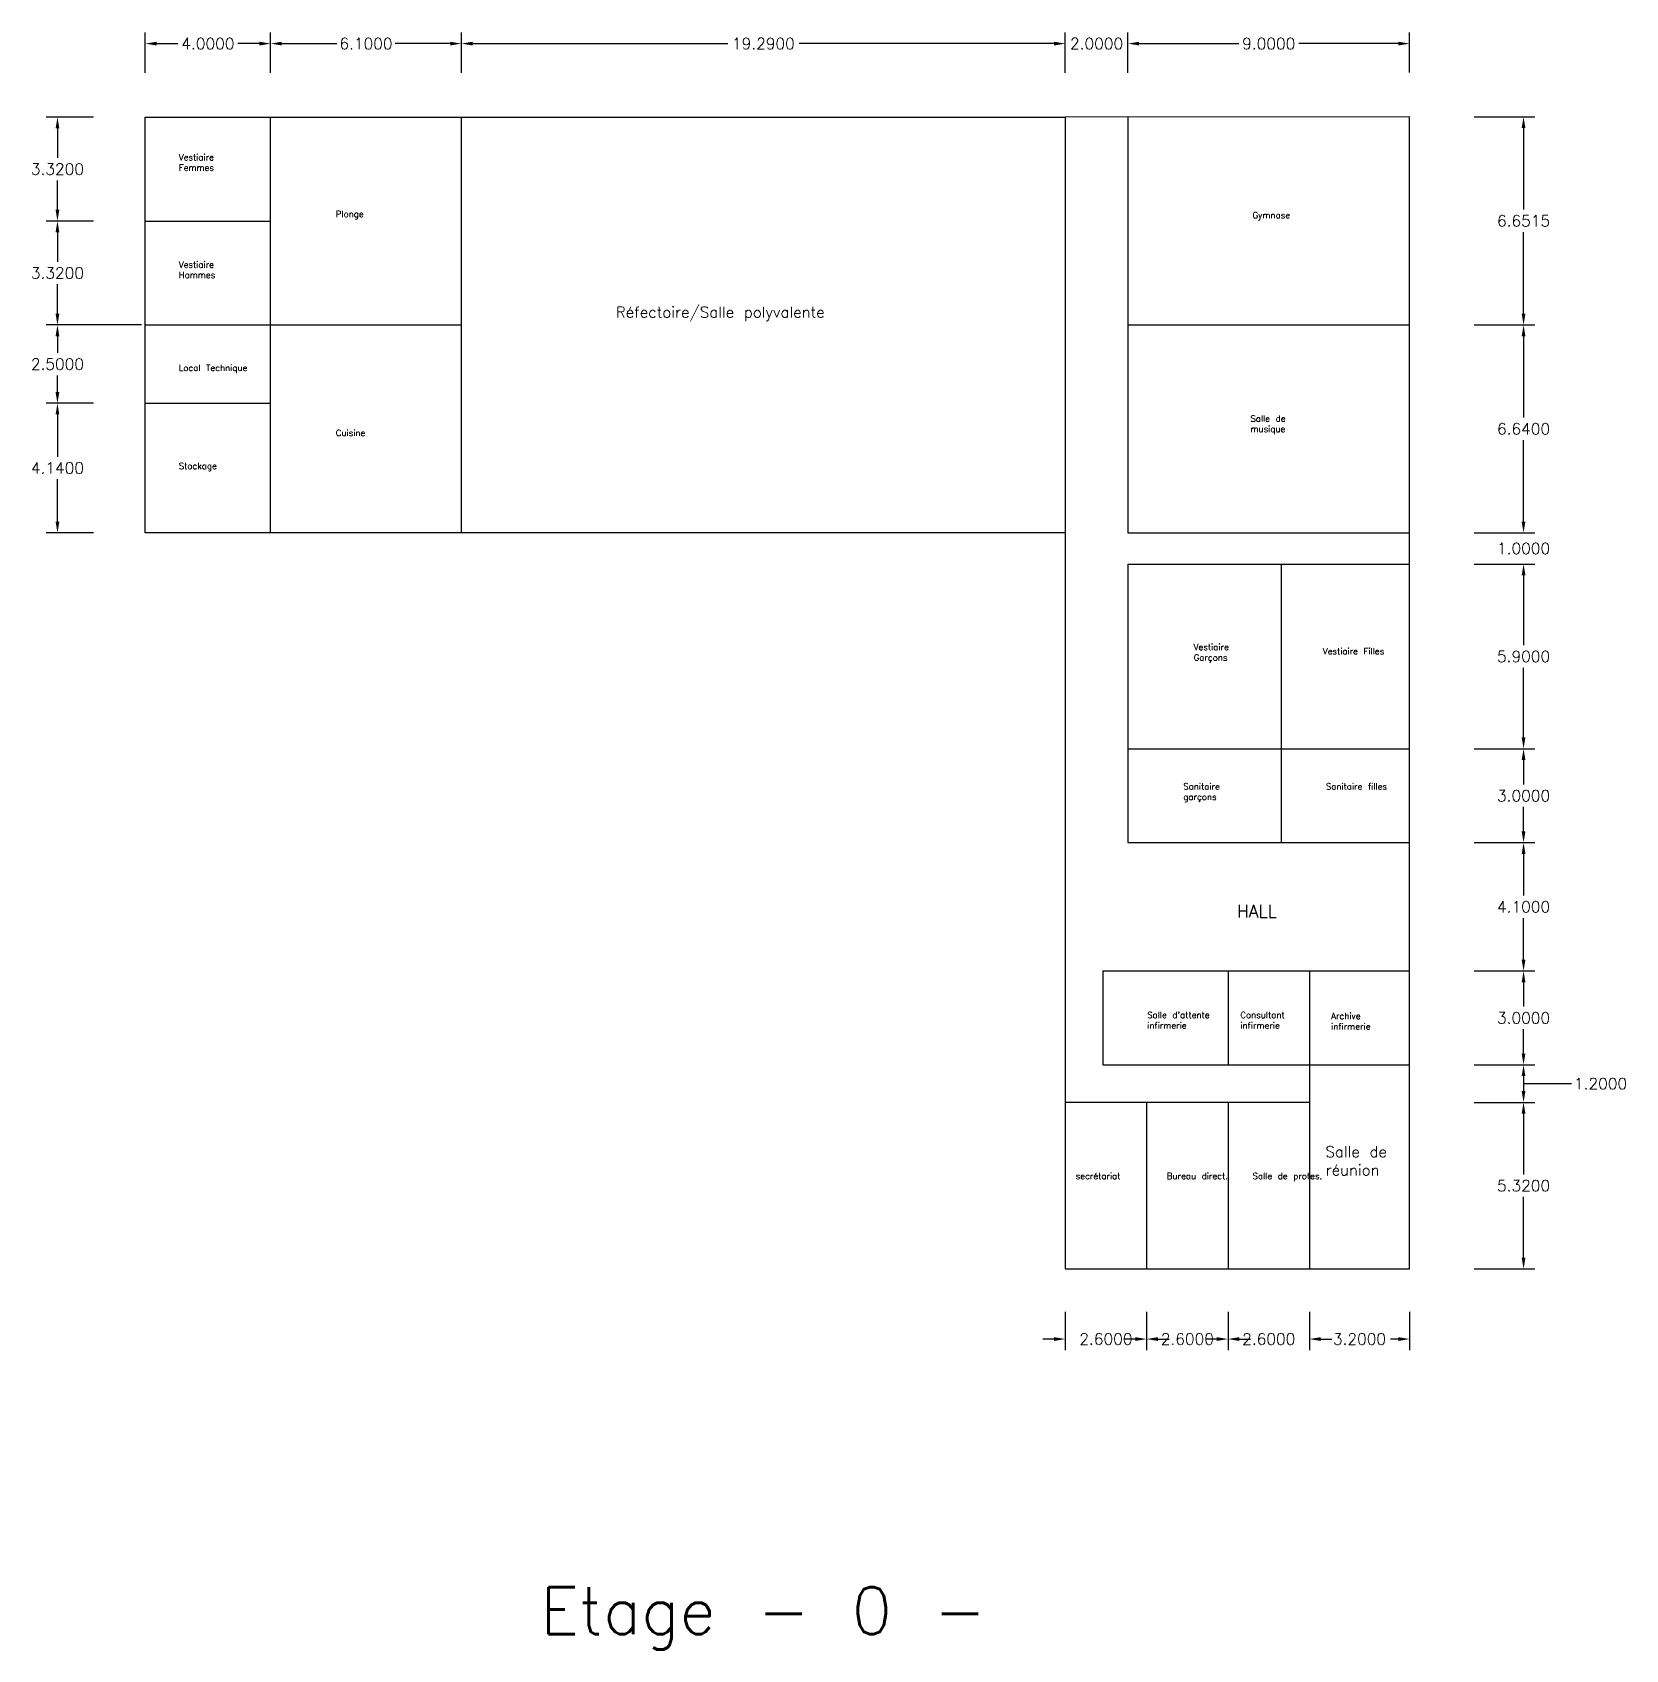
# Model space of a CAD drawing. Header units: inches. Extents: x 98 to 149, y -43 to 88.
# Drawn here: x 98.1 to 149, y -42.9 to 8.8 of the extents above; entities that cross this region are included whole.
import ezdxf

# ---------------------------------------------------------------- set-up
doc = ezdxf.new("R2010")
doc.units = ezdxf.units.IN
doc.header["$MEASUREMENT"] = 0
doc.styles.get("Standard").update_dxf_attribs({"font": 'txt.shx'})
doc.dimstyles.get("Standard").update_dxf_attribs({"dimscale": 2, "dimtxt": 0.18, "dimasz": 0.18, "dimexe": 0.18, "dimexo": 0.0625, "dimgap": 0.09, "dimtad": 0, "dimtih": 1, "dimtoh": 1, "dimdec": 4, "dimzin": 0, "dimdsep": 46, "dimtxsty": 'Standard', "dimcen": 0.09, "dimadec": 0, "dimazin": 0, "dimtfac": 1, "dimtdec": 4, "dimtofl": 0, "dimtmove": 0, "dimatfit": 3, "dimfxl": 1, "dimtolj": 1, "dimtzin": 0, "dimarcsym": 0})

msp = doc.modelspace()

# ---------------------------------------------------------------- texts
at = {"attachment_point": 1}
for s, width, insert, char_height in [('Vestiaire Femmes', 2.2115952, (102.80617, 4.92641), 0.2), ('Plonge', 2.2115952, (107.82352, 3.11237), 0.2), ('Gymnase', 2.2115952, (137.1099, 3.0755), 0.2), ('Vestiaire Hommes', 2.2115952, (102.80617, 1.49622), 0.2), ('Réfectoire/Salle polyvalente ', 9.3710168, (116.76954, 0.05193), 0.35), ('Local Technique', 2.2115952, (102.80617, -1.80203), 0.2), ('Salle de musique', 2.2115952, (137.04388, -3.42206), 0.2), ('Cuisine', 2.2115952, (107.82352, -3.87993), 0.2), ('Stockage', 2.2115952, (102.80617, -4.93537), 0.2), ('Vestiaire Garçons', 2.2115952, (135.22948, -10.72399), 0.2), ('Vestiaire Filles', 2.2115952, (139.35559, -10.85592), 0.2), ('Sanitaire garçons ', 2.2115952, (134.89939, -15.17663), 0.2), ('Sanitaire filles', 2.2115952, (139.45462, -15.17663), 0.2), ('HALL', 4.5268315, (136.61304, -19.06333), 0.4), ("Salle d'attente infirmerie ", 2.2115952, (133.74481, -22.47969), 0.2), ('Consultant infirmerie', 2.2115952, (136.72159, -22.47969), 0.2), ('Archive infirmerie', 2.2115952, (139.62039, -22.51268), 0.2), ('Salle de réunion ', 2.2115952, (139.44065, -26.77364), 0.35), ('secrétariat ', 2.2115952, (131.45843, -27.62497), 0.2), ('Bureau direct.', 2.2115952, (134.37197, -27.62497), 0.2), ('Salle de protes.', 2.2115952, (137.11171, -27.62497), 0.2), ('Etage - 0 -', 34.9920781, (114.36585, -40.857), 1.5)]:
    msp.add_mtext_dynamic_manual_height_columns(s, width=width, gutter_width=1, heights=[0], dxfattribs=dict(at, insert=insert, char_height=char_height))

# ---------------------------------------------------------------- blocks, each defined once
blk = doc.blocks.new('*D2')
at = {"color": 0, "lineweight": -2, "transparency": 16777216}
for p, q in [((101.737, 7.528), (101.737, 8.817)), ((105.737, 7.528), (105.737, 8.817)), ((102.097, 8.457), (102.777, 8.457)), ((105.377, 8.457), (104.697, 8.457))]:
    blk.add_line(p, q, dxfattribs=at)
at = {"color": 0, "transparency": 16777216}
for points in [[(102.097, 8.517), (102.097, 8.397), (101.737, 8.457)], [(105.377, 8.517), (105.377, 8.397), (105.737, 8.457)]]:
    blk.add_solid(points, dxfattribs=at)
at = {"layer": 'Defpoints', "color": 0, "transparency": 16777216}
for p in [(105.737, 8.457), (101.737, 7.403), (105.737, 7.403)]:
    blk.add_point(p, dxfattribs=at)
at = {"color": 0, "transparency": 16777216, "insert": (103.737, 8.457), "char_height": 0.36, "attachment_point": 5}
blk.add_mtext('\\A1;4.0000', dxfattribs=at)
blk = doc.blocks.new('*D3')
at = {"color": 0, "lineweight": -2, "transparency": 16777216}
for p, q in [((105.737, 7.528), (105.737, 8.817)), ((111.837, 7.528), (111.837, 8.817)), ((106.097, 8.457), (107.857, 8.457)), ((111.477, 8.457), (109.717, 8.457))]:
    blk.add_line(p, q, dxfattribs=at)
at = {"color": 0, "transparency": 16777216}
for points in [[(106.097, 8.517), (106.097, 8.397), (105.737, 8.457)], [(111.477, 8.517), (111.477, 8.397), (111.837, 8.457)]]:
    blk.add_solid(points, dxfattribs=at)
at = {"layer": 'Defpoints', "color": 0, "transparency": 16777216}
for p in [(111.837, 8.457), (105.737, 7.403), (111.837, 7.403)]:
    blk.add_point(p, dxfattribs=at)
at = {"color": 0, "transparency": 16777216, "insert": (108.787, 8.457), "char_height": 0.36, "attachment_point": 5}
blk.add_mtext('\\A1;6.1000', dxfattribs=at)
blk = doc.blocks.new('*D4')
at = {"color": 0, "lineweight": -2, "transparency": 16777216}
for p, q in [((111.837, 7.528), (111.837, 8.817)), ((131.127, 7.528), (131.127, 8.817)), ((112.197, 8.457), (120.342, 8.457)), ((130.767, 8.457), (122.622, 8.457))]:
    blk.add_line(p, q, dxfattribs=at)
at = {"color": 0, "transparency": 16777216}
for points in [[(112.197, 8.517), (112.197, 8.397), (111.837, 8.457)], [(130.767, 8.517), (130.767, 8.397), (131.127, 8.457)]]:
    blk.add_solid(points, dxfattribs=at)
at = {"layer": 'Defpoints', "color": 0, "transparency": 16777216}
for p in [(131.127, 8.457), (111.837, 7.403), (131.127, 7.403)]:
    blk.add_point(p, dxfattribs=at)
at = {"color": 0, "transparency": 16777216, "insert": (121.482, 8.457), "char_height": 0.36, "attachment_point": 5}
blk.add_mtext('\\A1;19.2900', dxfattribs=at)
blk = doc.blocks.new('*D5')
at = {"color": 0, "lineweight": -2, "transparency": 16777216}
for p, q in [((131.127, 7.528), (131.127, 8.817)), ((133.127, 7.528), (133.127, 8.817)), ((130.767, 8.457), (130.407, 8.457)), ((133.487, 8.457), (133.847, 8.457))]:
    blk.add_line(p, q, dxfattribs=at)
at = {"color": 0, "transparency": 16777216}
for points in [[(130.767, 8.517), (130.767, 8.397), (131.127, 8.457)], [(133.487, 8.517), (133.487, 8.397), (133.127, 8.457)]]:
    blk.add_solid(points, dxfattribs=at)
at = {"layer": 'Defpoints', "color": 0, "transparency": 16777216}
for p in [(133.127, 8.457), (131.127, 7.403), (133.127, 7.403)]:
    blk.add_point(p, dxfattribs=at)
at = {"color": 0, "transparency": 16777216, "insert": (132.127, 8.457), "char_height": 0.36, "attachment_point": 5}
blk.add_mtext('\\A1;2.0000', dxfattribs=at)
blk = doc.blocks.new('*D6')
at = {"color": 0, "lineweight": -2, "transparency": 16777216}
for p, q in [((133.127, 7.528), (133.127, 8.817)), ((142.127, 7.534), (142.127, 8.817)), ((133.487, 8.457), (136.667, 8.457)), ((141.767, 8.457), (138.587, 8.457))]:
    blk.add_line(p, q, dxfattribs=at)
at = {"color": 0, "transparency": 16777216}
for points in [[(133.487, 8.517), (133.487, 8.397), (133.127, 8.457)], [(141.767, 8.517), (141.767, 8.397), (142.127, 8.457)]]:
    blk.add_solid(points, dxfattribs=at)
at = {"layer": 'Defpoints', "color": 0, "transparency": 16777216}
for p in [(142.127, 8.457), (133.127, 7.403), (142.127, 7.409)]:
    blk.add_point(p, dxfattribs=at)
at = {"color": 0, "transparency": 16777216, "insert": (137.627, 8.457), "char_height": 0.36, "attachment_point": 5}
blk.add_mtext('\\A1;9.0000', dxfattribs=at)
blk = doc.blocks.new('*D7')
at = {"color": 0, "lineweight": -2, "transparency": 16777216}
for p, q in [((100.087, 6.107), (98.57, 6.107)), ((98.93, 5.747), (98.93, 4.807)), ((98.93, 3.147), (98.93, 4.087)), ((100.087, 2.787), (98.57, 2.787))]:
    blk.add_line(p, q, dxfattribs=at)
at = {"color": 0, "transparency": 16777216}
for points in [[(98.87, 5.747), (98.99, 5.747), (98.93, 6.107)], [(98.87, 3.147), (98.99, 3.147), (98.93, 2.787)]]:
    blk.add_solid(points, dxfattribs=at)
at = {"layer": 'Defpoints', "color": 0, "transparency": 16777216}
for p in [(100.212, 6.107), (98.93, 2.787), (100.212, 2.787)]:
    blk.add_point(p, dxfattribs=at)
at = {"color": 0, "transparency": 16777216, "insert": (98.93, 4.447), "char_height": 0.36, "attachment_point": 5}
blk.add_mtext('\\A1;3.3200', dxfattribs=at)
blk = doc.blocks.new('*D8')
at = {"color": 0, "lineweight": -2, "transparency": 16777216}
for p, q in [((100.087, 2.787), (98.57, 2.787)), ((98.93, 2.427), (98.93, 1.487)), ((98.93, -0.173), (98.93, 0.767)), ((101.612, -0.533), (98.57, -0.533))]:
    blk.add_line(p, q, dxfattribs=at)
at = {"color": 0, "transparency": 16777216}
for points in [[(98.87, 2.427), (98.99, 2.427), (98.93, 2.787)], [(98.87, -0.173), (98.99, -0.173), (98.93, -0.533)]]:
    blk.add_solid(points, dxfattribs=at)
at = {"layer": 'Defpoints', "color": 0, "transparency": 16777216}
for p in [(100.212, 2.787), (98.93, -0.533), (101.737, -0.533)]:
    blk.add_point(p, dxfattribs=at)
at = {"color": 0, "transparency": 16777216, "insert": (98.93, 1.127), "char_height": 0.36, "attachment_point": 5}
blk.add_mtext('\\A1;3.3200', dxfattribs=at)
blk = doc.blocks.new('*D9')
at = {"color": 0, "lineweight": -2, "transparency": 16777216}
for p, q in [((100.087, -0.533), (98.57, -0.533)), ((98.93, -0.893), (98.93, -1.423)), ((98.93, -2.673), (98.93, -2.143)), ((100.025, -3.033), (98.57, -3.033))]:
    blk.add_line(p, q, dxfattribs=at)
at = {"color": 0, "transparency": 16777216}
for points in [[(98.87, -0.893), (98.99, -0.893), (98.93, -0.533)], [(98.87, -2.673), (98.99, -2.673), (98.93, -3.033)]]:
    blk.add_solid(points, dxfattribs=at)
at = {"layer": 'Defpoints', "color": 0, "transparency": 16777216}
for p in [(100.212, -0.533), (98.93, -3.033), (100.15, -3.033)]:
    blk.add_point(p, dxfattribs=at)
at = {"color": 0, "transparency": 16777216, "insert": (98.93, -1.783), "char_height": 0.36, "attachment_point": 5}
blk.add_mtext('\\A1;2.5000', dxfattribs=at)
blk = doc.blocks.new('*D10')
at = {"color": 0, "lineweight": -2, "transparency": 16777216}
for p, q in [((100.087, -3.033), (98.57, -3.033)), ((98.93, -3.393), (98.93, -4.743)), ((98.93, -6.813), (98.93, -5.463)), ((100.087, -7.173), (98.57, -7.173))]:
    blk.add_line(p, q, dxfattribs=at)
at = {"color": 0, "transparency": 16777216}
for points in [[(98.87, -3.393), (98.99, -3.393), (98.93, -3.033)], [(98.87, -6.813), (98.99, -6.813), (98.93, -7.173)]]:
    blk.add_solid(points, dxfattribs=at)
at = {"layer": 'Defpoints', "color": 0, "transparency": 16777216}
for p in [(100.212, -3.033), (98.93, -7.173), (100.212, -7.173)]:
    blk.add_point(p, dxfattribs=at)
at = {"color": 0, "transparency": 16777216, "insert": (98.93, -5.103), "char_height": 0.36, "attachment_point": 5}
blk.add_mtext('\\A1;4.1400', dxfattribs=at)
blk = doc.blocks.new('*D11')
at = {"color": 0, "lineweight": -2, "transparency": 16777216}
for p, q in [((144.194, 6.119), (146.128, 6.119)), ((145.768, 5.759), (145.768, 3.153)), ((145.768, -0.173), (145.768, 2.433)), ((144.194, -0.533), (146.128, -0.533))]:
    blk.add_line(p, q, dxfattribs=at)
at = {"color": 0, "transparency": 16777216}
for points in [[(145.708, 5.759), (145.828, 5.759), (145.768, 6.119)], [(145.708, -0.173), (145.828, -0.173), (145.768, -0.533)]]:
    blk.add_solid(points, dxfattribs=at)
at = {"layer": 'Defpoints', "color": 0, "transparency": 16777216}
for p in [(144.069, 6.119), (144.069, -0.533), (145.768, -0.533)]:
    blk.add_point(p, dxfattribs=at)
at = {"color": 0, "transparency": 16777216, "insert": (145.768, 2.793), "char_height": 0.36, "attachment_point": 5}
blk.add_mtext('\\A1;6.6515', dxfattribs=at)
blk = doc.blocks.new('*D12')
at = {"color": 0, "lineweight": -2, "transparency": 16777216}
for p, q in [((144.194, -0.533), (146.128, -0.533)), ((145.768, -0.893), (145.768, -3.493)), ((145.768, -6.813), (145.768, -4.213)), ((144.194, -7.173), (146.128, -7.173))]:
    blk.add_line(p, q, dxfattribs=at)
at = {"color": 0, "transparency": 16777216}
for points in [[(145.708, -0.893), (145.828, -0.893), (145.768, -0.533)], [(145.708, -6.813), (145.828, -6.813), (145.768, -7.173)]]:
    blk.add_solid(points, dxfattribs=at)
at = {"layer": 'Defpoints', "color": 0, "transparency": 16777216}
for p in [(144.069, -0.533), (144.069, -7.173), (145.768, -7.173)]:
    blk.add_point(p, dxfattribs=at)
at = {"color": 0, "transparency": 16777216, "insert": (145.768, -3.853), "char_height": 0.36, "attachment_point": 5}
blk.add_mtext('\\A1;6.6400', dxfattribs=at)
blk = doc.blocks.new('*D13')
at = {"color": 0, "lineweight": -2, "transparency": 16777216}
for p, q in [((145.768, -6.813), (145.768, -6.453)), ((144.194, -7.173), (146.128, -7.173)), ((144.194, -8.173), (146.128, -8.173)), ((145.768, -8.533), (145.768, -8.893))]:
    blk.add_line(p, q, dxfattribs=at)
at = {"color": 0, "transparency": 16777216}
for points in [[(145.708, -6.813), (145.828, -6.813), (145.768, -7.173)], [(145.708, -8.533), (145.828, -8.533), (145.768, -8.173)]]:
    blk.add_solid(points, dxfattribs=at)
at = {"layer": 'Defpoints', "color": 0, "transparency": 16777216}
for p in [(144.069, -7.173), (144.069, -8.173), (145.768, -8.173)]:
    blk.add_point(p, dxfattribs=at)
at = {"color": 0, "transparency": 16777216, "insert": (145.768, -7.673), "char_height": 0.36, "attachment_point": 5}
blk.add_mtext('\\A1;1.0000', dxfattribs=at)
blk = doc.blocks.new('*D14')
at = {"color": 0, "lineweight": -2, "transparency": 16777216}
for p, q in [((144.194, -8.173), (146.128, -8.173)), ((145.768, -8.533), (145.768, -10.763)), ((145.768, -13.713), (145.768, -11.483)), ((144.194, -14.073), (146.128, -14.073))]:
    blk.add_line(p, q, dxfattribs=at)
at = {"color": 0, "transparency": 16777216}
for points in [[(145.708, -8.533), (145.828, -8.533), (145.768, -8.173)], [(145.708, -13.713), (145.828, -13.713), (145.768, -14.073)]]:
    blk.add_solid(points, dxfattribs=at)
at = {"layer": 'Defpoints', "color": 0, "transparency": 16777216}
for p in [(144.069, -8.173), (144.069, -14.073), (145.768, -14.073)]:
    blk.add_point(p, dxfattribs=at)
at = {"color": 0, "transparency": 16777216, "insert": (145.768, -11.123), "char_height": 0.36, "attachment_point": 5}
blk.add_mtext('\\A1;5.9000', dxfattribs=at)
blk = doc.blocks.new('*D15')
at = {"color": 0, "lineweight": -2, "transparency": 16777216}
for p, q in [((144.194, -14.073), (146.128, -14.073)), ((145.768, -14.433), (145.768, -15.213)), ((145.768, -16.713), (145.768, -15.933)), ((144.194, -17.073), (146.128, -17.073))]:
    blk.add_line(p, q, dxfattribs=at)
at = {"color": 0, "transparency": 16777216}
for points in [[(145.708, -14.433), (145.828, -14.433), (145.768, -14.073)], [(145.708, -16.713), (145.828, -16.713), (145.768, -17.073)]]:
    blk.add_solid(points, dxfattribs=at)
at = {"layer": 'Defpoints', "color": 0, "transparency": 16777216}
for p in [(144.069, -14.073), (144.069, -17.073), (145.768, -17.073)]:
    blk.add_point(p, dxfattribs=at)
at = {"color": 0, "transparency": 16777216, "insert": (145.768, -15.573), "char_height": 0.36, "attachment_point": 5}
blk.add_mtext('\\A1;3.0000', dxfattribs=at)
blk = doc.blocks.new('*D16')
at = {"color": 0, "lineweight": -2, "transparency": 16777216}
for p, q in [((144.194, -17.073), (146.128, -17.073)), ((145.768, -17.433), (145.768, -18.763)), ((145.768, -20.813), (145.768, -19.483)), ((144.194, -21.173), (146.128, -21.173))]:
    blk.add_line(p, q, dxfattribs=at)
at = {"color": 0, "transparency": 16777216}
for points in [[(145.708, -17.433), (145.828, -17.433), (145.768, -17.073)], [(145.708, -20.813), (145.828, -20.813), (145.768, -21.173)]]:
    blk.add_solid(points, dxfattribs=at)
at = {"layer": 'Defpoints', "color": 0, "transparency": 16777216}
for p in [(144.069, -17.073), (144.069, -21.173), (145.768, -21.173)]:
    blk.add_point(p, dxfattribs=at)
at = {"color": 0, "transparency": 16777216, "insert": (145.768, -19.123), "char_height": 0.36, "attachment_point": 5}
blk.add_mtext('\\A1;4.1000', dxfattribs=at)
blk = doc.blocks.new('*D17')
at = {"color": 0, "lineweight": -2, "transparency": 16777216}
for p, q in [((144.194, -21.173), (146.128, -21.173)), ((145.768, -21.533), (145.768, -22.313)), ((145.768, -23.813), (145.768, -23.033)), ((144.194, -24.173), (146.128, -24.173))]:
    blk.add_line(p, q, dxfattribs=at)
at = {"color": 0, "transparency": 16777216}
for points in [[(145.708, -21.533), (145.828, -21.533), (145.768, -21.173)], [(145.708, -23.813), (145.828, -23.813), (145.768, -24.173)]]:
    blk.add_solid(points, dxfattribs=at)
at = {"layer": 'Defpoints', "color": 0, "transparency": 16777216}
for p in [(144.069, -21.173), (144.069, -24.173), (145.768, -24.173)]:
    blk.add_point(p, dxfattribs=at)
at = {"color": 0, "transparency": 16777216, "insert": (145.768, -22.673), "char_height": 0.36, "attachment_point": 5}
blk.add_mtext('\\A1;3.0000', dxfattribs=at)
blk = doc.blocks.new('*D18')
at = {"color": 0, "lineweight": -2, "transparency": 16777216}
for p, q in [((144.194, -24.173), (146.128, -24.173)), ((145.768, -24.533), (145.768, -25.013)), ((145.768, -24.773), (146.938, -24.773)), ((146.938, -24.773), (147.298, -24.773)), ((144.194, -25.373), (146.128, -25.373))]:
    blk.add_line(p, q, dxfattribs=at)
at = {"color": 0, "transparency": 16777216}
for points in [[(145.708, -24.533), (145.828, -24.533), (145.768, -24.173)], [(145.708, -25.013), (145.828, -25.013), (145.768, -25.373)]]:
    blk.add_solid(points, dxfattribs=at)
at = {"layer": 'Defpoints', "color": 0, "transparency": 16777216}
for p in [(144.069, -24.173), (144.069, -25.373), (145.768, -25.373)]:
    blk.add_point(p, dxfattribs=at)
at = {"color": 0, "transparency": 16777216, "insert": (148.228, -24.773), "char_height": 0.36, "attachment_point": 5}
blk.add_mtext('\\A1;1.2000', dxfattribs=at)
blk = doc.blocks.new('*D19')
at = {"color": 0, "lineweight": -2, "transparency": 16777216}
for p, q in [((144.194, -25.373), (146.128, -25.373)), ((145.768, -25.733), (145.768, -27.673)), ((145.768, -30.333), (145.768, -28.393)), ((144.194, -30.693), (146.128, -30.693))]:
    blk.add_line(p, q, dxfattribs=at)
at = {"color": 0, "transparency": 16777216}
for points in [[(145.708, -25.733), (145.828, -25.733), (145.768, -25.373)], [(145.708, -30.333), (145.828, -30.333), (145.768, -30.693)]]:
    blk.add_solid(points, dxfattribs=at)
at = {"layer": 'Defpoints', "color": 0, "transparency": 16777216}
for p in [(144.069, -25.373), (144.069, -30.693), (145.768, -30.693)]:
    blk.add_point(p, dxfattribs=at)
at = {"color": 0, "transparency": 16777216, "insert": (145.768, -28.033), "char_height": 0.36, "attachment_point": 5}
blk.add_mtext('\\A1;5.3200', dxfattribs=at)
blk = doc.blocks.new('*D21')
at = {"color": 0, "lineweight": -2, "transparency": 16777216}
for p, q in [((138.927, -32.059), (138.927, -33.293)), ((142.127, -32.059), (142.127, -33.293)), ((139.287, -32.933), (139.537, -32.933)), ((141.767, -32.933), (141.517, -32.933))]:
    blk.add_line(p, q, dxfattribs=at)
at = {"color": 0, "transparency": 16777216}
for points in [[(139.287, -32.873), (139.287, -32.993), (138.927, -32.933)], [(141.767, -32.873), (141.767, -32.993), (142.127, -32.933)]]:
    blk.add_solid(points, dxfattribs=at)
at = {"layer": 'Defpoints', "color": 0, "transparency": 16777216}
for p in [(138.927, -31.934), (142.127, -31.934), (138.927, -32.933)]:
    blk.add_point(p, dxfattribs=at)
at = {"color": 0, "transparency": 16777216, "insert": (140.527, -32.933), "char_height": 0.36, "attachment_point": 5}
blk.add_mtext('\\A1;3.2000', dxfattribs=at)
blk = doc.blocks.new('*D22')
at = {"color": 0, "lineweight": -2, "transparency": 16777216}
for p, q in [((136.327, -32.059), (136.327, -33.293)), ((138.927, -32.059), (138.927, -33.293)), ((135.967, -32.933), (135.607, -32.933)), ((139.287, -32.933), (139.647, -32.933))]:
    blk.add_line(p, q, dxfattribs=at)
at = {"color": 0, "transparency": 16777216}
for points in [[(135.967, -32.873), (135.967, -32.993), (136.327, -32.933)], [(139.287, -32.873), (139.287, -32.993), (138.927, -32.933)]]:
    blk.add_solid(points, dxfattribs=at)
at = {"layer": 'Defpoints', "color": 0, "transparency": 16777216}
for p in [(136.327, -31.934), (138.927, -31.934), (136.327, -32.933)]:
    blk.add_point(p, dxfattribs=at)
at = {"color": 0, "transparency": 16777216, "insert": (137.627, -32.933), "char_height": 0.36, "attachment_point": 5}
blk.add_mtext('\\A1;2.6000', dxfattribs=at)
blk = doc.blocks.new('*D23')
at = {"color": 0, "lineweight": -2, "transparency": 16777216}
for p, q in [((133.727, -32.059), (133.727, -33.293)), ((136.327, -32.059), (136.327, -33.293)), ((133.367, -32.933), (133.007, -32.933)), ((136.687, -32.933), (137.047, -32.933))]:
    blk.add_line(p, q, dxfattribs=at)
at = {"color": 0, "transparency": 16777216}
for points in [[(133.367, -32.873), (133.367, -32.993), (133.727, -32.933)], [(136.687, -32.873), (136.687, -32.993), (136.327, -32.933)]]:
    blk.add_solid(points, dxfattribs=at)
at = {"layer": 'Defpoints', "color": 0, "transparency": 16777216}
for p in [(133.727, -31.934), (136.327, -31.934), (133.727, -32.933)]:
    blk.add_point(p, dxfattribs=at)
at = {"color": 0, "transparency": 16777216, "insert": (135.027, -32.933), "char_height": 0.36, "attachment_point": 5}
blk.add_mtext('\\A1;2.6000', dxfattribs=at)
blk = doc.blocks.new('*D24')
at = {"color": 0, "lineweight": -2, "transparency": 16777216}
for p, q in [((131.127, -32.059), (131.127, -33.293)), ((133.727, -32.059), (133.727, -33.293)), ((130.767, -32.933), (130.407, -32.933)), ((134.087, -32.933), (134.447, -32.933))]:
    blk.add_line(p, q, dxfattribs=at)
at = {"color": 0, "transparency": 16777216}
for points in [[(130.767, -32.873), (130.767, -32.993), (131.127, -32.933)], [(134.087, -32.873), (134.087, -32.993), (133.727, -32.933)]]:
    blk.add_solid(points, dxfattribs=at)
at = {"layer": 'Defpoints', "color": 0, "transparency": 16777216}
for p in [(131.127, -31.934), (133.727, -31.934), (131.127, -32.933)]:
    blk.add_point(p, dxfattribs=at)
at = {"color": 0, "transparency": 16777216, "insert": (132.427, -32.933), "char_height": 0.36, "attachment_point": 5}
blk.add_mtext('\\A1;2.6000', dxfattribs=at)

# ---------------------------------------------------------------- dimensions: what is measured, and where the dimension line sits
dim = msp.add_linear_dim(base=(105.73701, 8.4569), p1=(101.73701, 7.40343), p2=(105.73701, 7.40343), dimstyle='Standard')
dim.commit()
dim.dimension.update_dxf_attribs({"geometry": '*D2', "text_midpoint": (103.73701, 8.4569)})
for base, p1, p2, picture, middle in [((111.83701, 8.4569), (105.73701, 7.40343), (111.83701, 7.40343), '*D3', (108.78701, 8.4569)), ((131.12701, 8.4569), (111.83701, 7.40343), (131.12701, 7.40343), '*D4', (121.48201, 8.4569)), ((133.12701, 8.4569), (131.12701, 7.40343), (133.12701, 7.40343), '*D5', (132.12701, 8.4569)), ((142.12701, 8.4569), (133.12701, 7.40343), (142.12701, 7.4092), '*D6', (137.62701, 8.4569)), ((131.12701, -32.93288), (133.72701, -31.93396), (131.12701, -31.93396), '*D24', (132.42701, -32.93288)), ((133.72701, -32.93288), (136.32701, -31.93396), (133.72701, -31.93396), '*D23', (135.02701, -32.93288)), ((136.32701, -32.93288), (138.92701, -31.93396), (136.32701, -31.93396), '*D22', (137.62701, -32.93288)), ((138.92701, -32.93288), (142.12701, -31.93396), (138.92701, -31.93396), '*D21', (140.52701, -32.93288))]:
    dim = msp.add_linear_dim(base=base, p1=p1, p2=p2, dimstyle='Standard', override={"dimtmove": 1})
    dim.commit()
    dim.dimension.update_dxf_attribs({"geometry": picture, "text_midpoint": middle})
for base, p1, p2, picture, middle in [((98.9304, 2.78746), (100.21246, 6.10746), (100.21246, 2.78746), '*D7', (98.9304, 4.44746)), ((145.76774, -0.53254), (144.06862, 6.119), (144.06862, -0.53254), '*D11', (145.76774, 2.79323))]:
    dim = msp.add_linear_dim(base=base, p1=p1, p2=p2, angle=90, dimstyle='Standard')
    dim.commit()
    dim.dimension.update_dxf_attribs({"geometry": picture, "text_midpoint": middle})
for base, p1, p2, picture, middle in [((98.9304, -0.53254), (100.21246, 2.78746), (101.73701, -0.53254), '*D8', (98.9304, 1.12746)), ((98.9304, -3.03254), (100.21246, -0.53254), (100.1498, -3.03254), '*D9', (98.9304, -1.78254)), ((145.76774, -7.17254), (144.06862, -0.53254), (144.06862, -7.17254), '*D12', (145.76774, -3.85254)), ((98.9304, -7.17254), (100.21246, -3.03254), (100.21246, -7.17254), '*D10', (98.9304, -5.10254)), ((145.76774, -8.17254), (144.06862, -7.17254), (144.06862, -8.17254), '*D13', (145.76774, -7.67254)), ((145.76774, -14.07254), (144.06862, -8.17254), (144.06862, -14.07254), '*D14', (145.76774, -11.12254)), ((145.76774, -17.07254), (144.06862, -14.07254), (144.06862, -17.07254), '*D15', (145.76774, -15.57254)), ((145.76774, -21.17254), (144.06862, -17.07254), (144.06862, -21.17254), '*D16', (145.76774, -19.12254)), ((145.76774, -24.17254), (144.06862, -21.17254), (144.06862, -24.17254), '*D17', (145.76774, -22.67254)), ((145.76774, -25.37254), (144.06862, -24.17254), (144.06862, -25.37254), '*D18', (147.47774, -24.77254)), ((145.76774, -30.69254), (144.06862, -25.37254), (144.06862, -30.69254), '*D19', (145.76774, -28.03254))]:
    dim = msp.add_linear_dim(base=base, p1=p1, p2=p2, angle=90, dimstyle='Standard', override={"dimtmove": 1})
    dim.commit()
    dim.dimension.update_dxf_attribs({"geometry": picture, "text_midpoint": middle})

# ---------------------------------------------------------------- linework, layer by layer
for p, q in [((105.73701, -7.17254), (105.73701, 6.10746)), ((111.83701, -7.17254), (111.83701, 6.10746)), ((133.12701, 6.10746), (133.12701, -7.17254)), ((101.73701, 2.78746), (105.73701, 2.78746)), ((101.73701, -0.53254), (105.73701, -0.53254)), ((105.73701, -0.53254), (111.83701, -0.53254)), ((133.12701, -0.53254), (142.12701, -0.53254)), ((101.73701, -3.03254), (105.73701, -3.03254)), ((133.12701, -7.17254), (142.12701, -7.17254)), ((133.12701, -8.17254), (142.12701, -8.17254)), ((133.12701, -8.17254), (133.12701, -17.07254)), ((138.02701, -8.17254), (138.02701, -17.07254)), ((133.12701, -14.07254), (142.12701, -14.07254)), ((133.12701, -17.07254), (142.12701, -17.07254)), ((132.32701, -21.17254), (142.12701, -21.17254)), ((132.32701, -21.17254), (132.32701, -24.17254)), ((136.32701, -21.17254), (136.32701, -24.17254)), ((138.92701, -21.17254), (138.92701, -24.17254)), ((132.32701, -24.17254), (142.12701, -24.17254)), ((138.92701, -24.17254), (138.92701, -30.69254)), ((138.92701, -25.37254), (131.12701, -25.37254)), ((133.72701, -25.37254), (133.72701, -30.69254)), ((136.32701, -25.37254), (136.32701, -30.69254))]:
    msp.add_line(p, q)
for points in [[(101.73701, -3.03254), (101.73701, -0.53254), (101.73701, 2.78746), (101.73701, 6.10746), (131.12701, 6.10746), (131.12701, -7.17254), (101.73701, -7.17254)], [(131.12701, -7.17254), (131.12701, -30.69254), (142.12701, -30.69254), (142.12701, 6.119), (131.12701, 6.10746)], [(101.73701, -7.17254), (101.73701, -3.03254)]]:
    msp.add_lwpolyline(points)

msp.set_redraw_order([(e.dxf.handle, doc.entitydb.next_handle()) for e in msp.query("TEXT MTEXT ATTDEF DIMENSION ARC_DIMENSION")])  # texts and dimensions are drawn at this point

doc.saveas('drawing.dxf')
